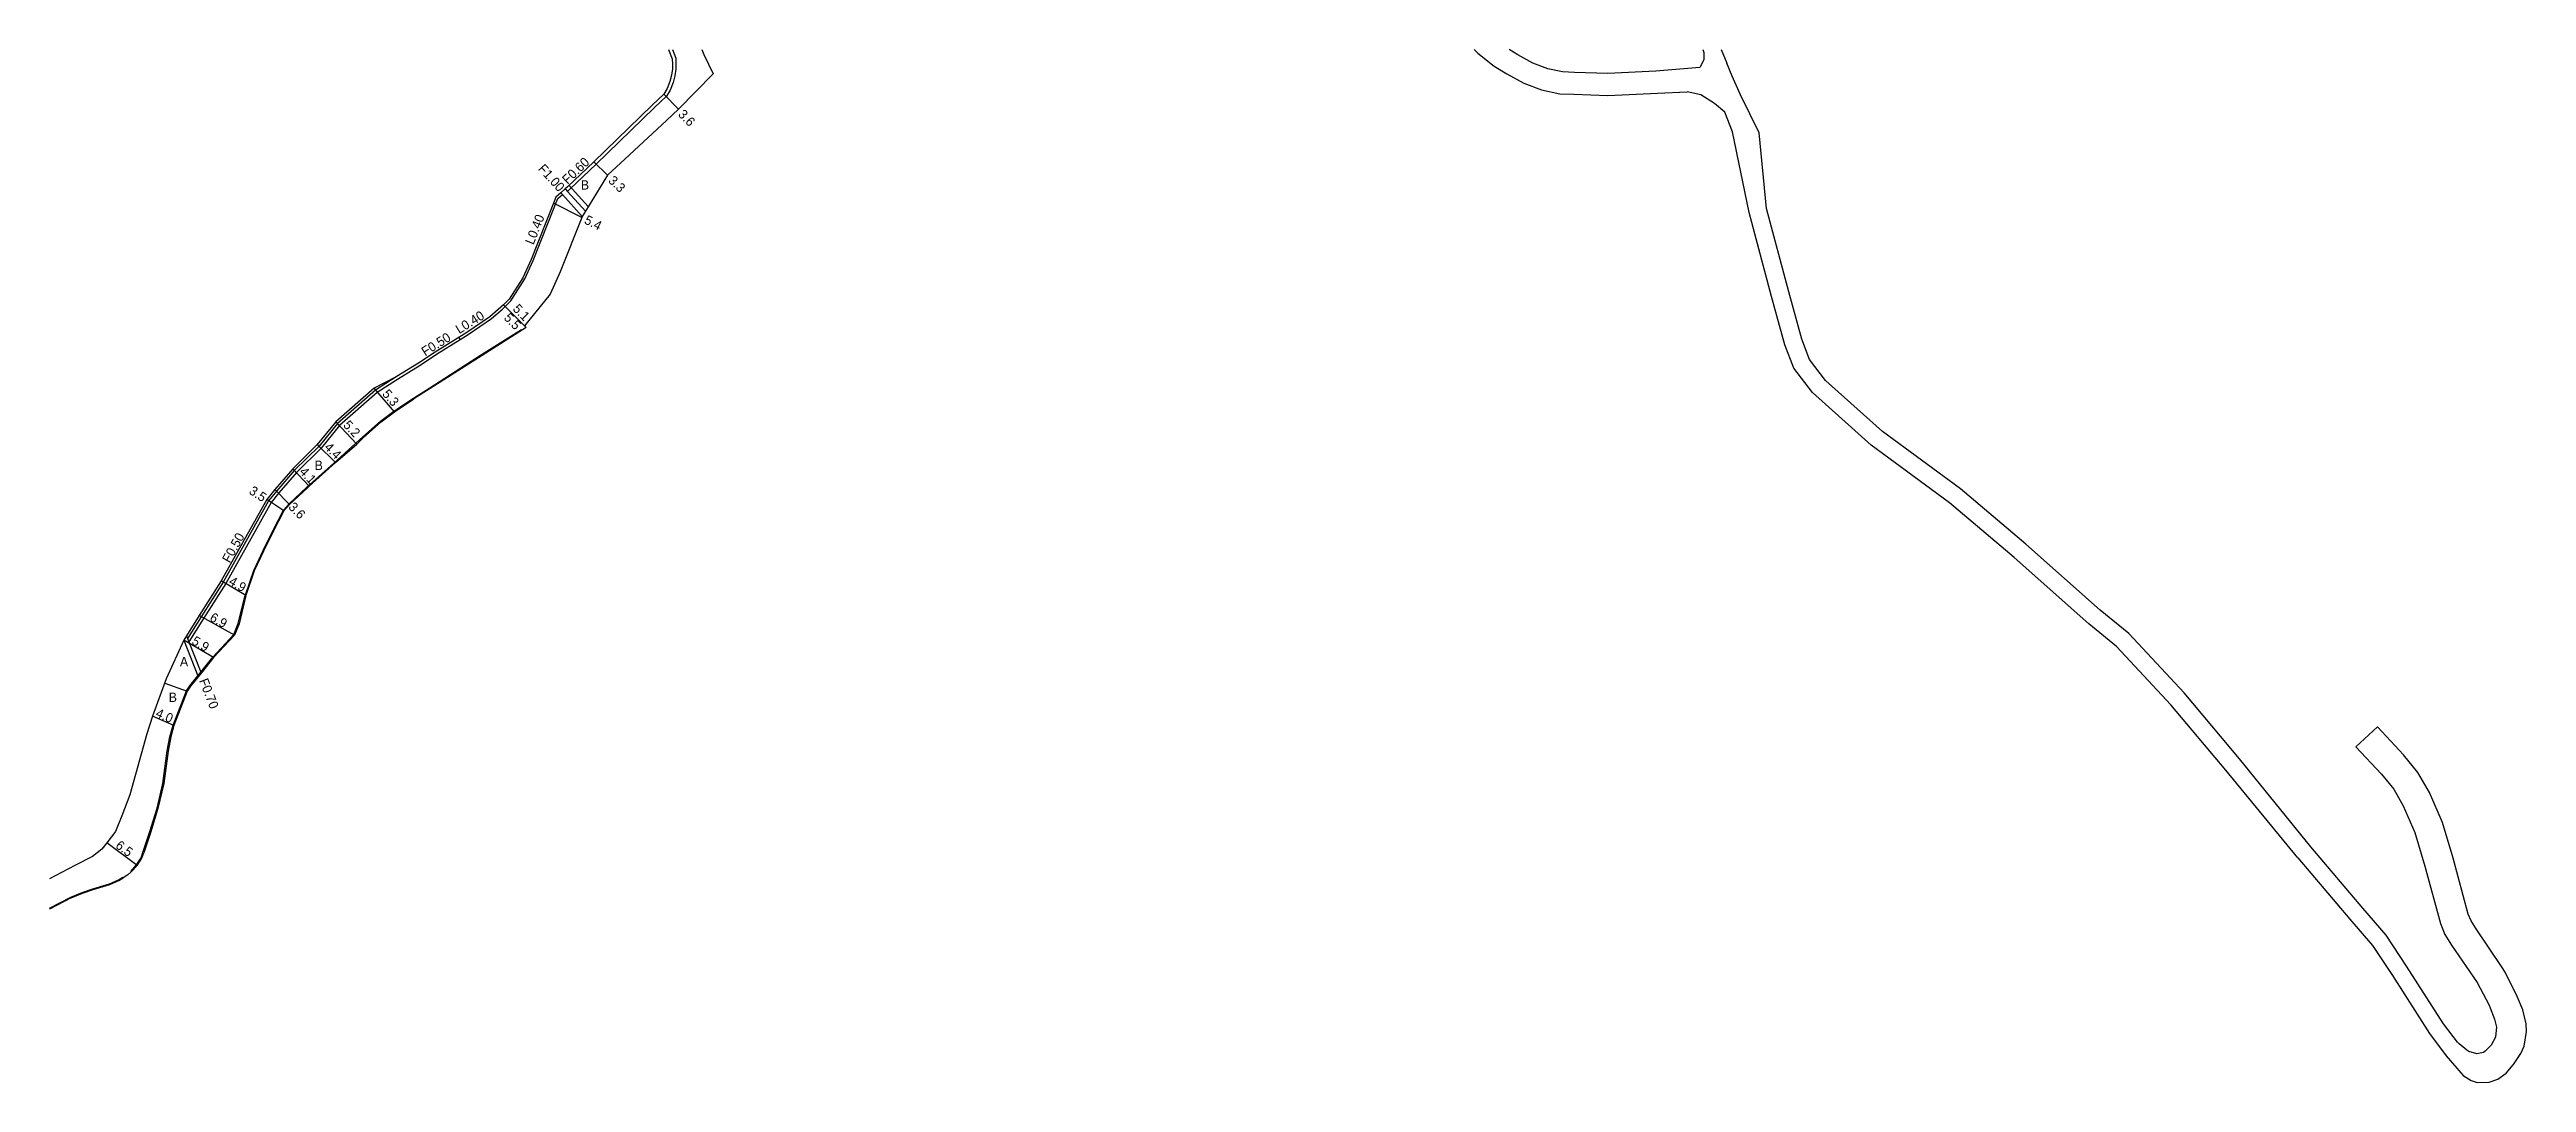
# Model space of a CAD drawing. Header units: metres. Extents: x -16000 to -12000, y -87000 to -84000.
# Drawn here: x -12800 to -12376.7, y -85976.5 to -85800 of the extents above; entities that cross this region are included whole.
import ezdxf

# ---------------------------------------------------------------- set-up
doc = ezdxf.new("R2010")
doc.units = ezdxf.units.M
doc.header["$LTSCALE"] = 2.5
for name, color, linetype in [('側溝・桝', 7, 'Continuous'), ('幅員', 7, 'Continuous'), ('歩道・分離帯・安全施設', 7, 'Continuous'), ('舗装', 7, 'Continuous'), ('道路', 7, 'Continuous')]:
    doc.layers.add(name, color=color, linetype=linetype)
doc.styles.get("Standard").update_dxf_attribs({"font": ''})
doc.styles.get('Standard').set_extended_font_data('@MS PGothic')

msp = doc.modelspace()

# ---------------------------------------------------------------- texts
at = {"layer": '側溝・桝'}
for s, rotation, p in [('F1.00', 312.1591, (-12716.6, -85820.46)), ('F0.60', 43.4539, (-12711.47, -85823.11)), ('L0.40', 68.2702, (-12717.29, -85833.45)), ('L0.40', 31.6367, (-12729.98, -85848.64)), ('F0.50', 32.0131, (-12735.8, -85852.45)), ('F0.50', 60.7942, (-12769.21, -85887.84)), ('F0.70', 291.2344, (-12774.46, -85907.82))]:
    msp.add_text(s, height=1.6, rotation=rotation, dxfattribs=at).set_placement(p)
at = {"layer": '幅員'}
for s, rotation, p in [('3.6', 313.9928, (-12692.68, -85811.19)), ('3.3', 316.1378, (-12704.62, -85822.54)), ('5.4', 333.4159, (-12708.74, -85829.65)), ('5.5', 314.665, (-12722.46, -85845.96)), ('5.1', 314.665, (-12720.94, -85844.44)), ('5.3', 310.5398, (-12743.24, -85858.91)), ('5.2', 313.5242, (-12749.91, -85864.28)), ('4.4', 315.5019, (-12753.17, -85868.1)), ('3.5', 326.2881, (-12766.04, -85875.77)), ('4.1', 312.8179, (-12757.41, -85872.24)), ('3.6', 314.4517, (-12759.29, -85878.29)), ('4.9', 329.5693, (-12769.51, -85891.29)), ('6.9', 331.1727, (-12772.76, -85897.51)), ('5.9', 329.3637, (-12775.84, -85901.49)), ('4.0', 336.4522, (-12781.99, -85913.95)), ('6.5', 323.549, (-12788.86, -85936.29))]:
    msp.add_text(s, height=1.6, rotation=rotation, dxfattribs=at).set_placement(p)
at = {"layer": '舗装'}
for s, p in [('B', (-12709.19, -85823.93)), ('B', (-12754.69, -85871.84)), ('A', (-12777.71, -85905.37)), ('B', (-12779.62, -85911.47))]:
    msp.add_text(s, height=1.6, dxfattribs=at).set_placement(p)

# ---------------------------------------------------------------- linework, layer by layer
at = {"layer": '側溝・桝'}
for points in [[(-12693.55, -85800), (-12692.97, -85801.48), (-12692.94, -85802.48), (-12692.94, -85803.34), (-12693.11, -85804.5), (-12693.39, -85805.64), (-12693.91, -85806.92), (-12694.55, -85807.99), (-12696.58, -85809.92), (-12702.63, -85815.79), (-12706.56, -85819.58), (-12711.08, -85823.86), (-12711.48, -85824.23)], [(-12712.62, -85824.46), (-12712.35, -85824.76), (-12708.95, -85828.52)], [(-12711.88, -85823.79), (-12711.48, -85824.23), (-12708.4, -85827.63)], [(-12729.84, -85849.53), (-12728.45, -85848.66), (-12724.48, -85845.96), (-12722.6, -85844.33), (-12722.14, -85843.88), (-12721.15, -85842.91), (-12718.74, -85839.17), (-12717.34, -85836.03), (-12713.51, -85826.41), (-12713.11, -85825.45), (-12712.35, -85824.76)], [(-12730.05, -85849.19), (-12729.79, -85849.61), (-12733.84, -85852.13), (-12736.65, -85853.99), (-12740.5, -85856.36), (-12743.98, -85858.62), (-12750.42, -85864.25), (-12753.57, -85868.08), (-12757.74, -85872.22), (-12760.79, -85875.73), (-12762.13, -85877.38), (-12769.88, -85891.24), (-12773.67, -85897.19), (-12776.18, -85901.2)], [(-12740.76, -85855.93), (-12744.26, -85858.2), (-12750.78, -85863.91), (-12753.94, -85867.74), (-12758.11, -85871.88), (-12761.17, -85875.4), (-12762.55, -85877.1), (-12770.31, -85890.99), (-12774.09, -85896.92), (-12776.4, -85900.62)], [(-12776.59, -85900.15), (-12776.4, -85900.62), (-12776.18, -85901.2), (-12774.16, -85906.39), (-12774.1, -85906.55)], [(-12777.05, -85900.89), (-12774.67, -85907.02), (-12774.61, -85907.18)]]:
    msp.add_lwpolyline(points, dxfattribs=at)
at = {"layer": '幅員'}
for points in [[(-12695.02, -85807.61), (-12692.52, -85810.2)], [(-12704.61, -85821.45), (-12706.99, -85819.16)], [(-12709.05, -85828.68), (-12713.88, -85826.26)], [(-12718.56, -85847.51), (-12722.43, -85843.6)], [(-12722.43, -85843.6), (-12718.84, -85847.23)], [(-12741.05, -85861.9), (-12744.49, -85857.87)], [(-12747.49, -85867.4), (-12751.07, -85863.63)], [(-12751.1, -85870.55), (-12754.23, -85867.47)], [(-12761.48, -85875.15), (-12758.96, -85877.72)], [(-12758.4, -85871.61), (-12755.61, -85874.61)], [(-12759.97, -85878.82), (-12762.88, -85876.88)], [(-12766.43, -85893.26), (-12770.65, -85890.78)], [(-12768.38, -85900.03), (-12774.43, -85896.7)], [(-12771.97, -85903.9), (-12777.05, -85900.89)], [(-12778.73, -85915.48), (-12782.4, -85913.88)], [(-12785.02, -85939.4), (-12790.21, -85935.56)]]:
    msp.add_lwpolyline(points, dxfattribs=at)
at = {"layer": '歩道・分離帯・安全施設'}
for points in [[(-12737.81, -85859.55), (-12735.03, -85857.79), (-12726.15, -85852.13), (-12719.36, -85847.84)], [(-12760.09, -85878.73), (-12759.06, -85877.61), (-12756.03, -85874.77), (-12751.42, -85870.67), (-12746.44, -85866.18), (-12743.41, -85863.49), (-12741.13, -85861.77), (-12737.81, -85859.55)], [(-12760.09, -85878.73), (-12761.89, -85882.27), (-12763.55, -85885.64), (-12765.16, -85889.04), (-12766.57, -85893.22)], [(-12786.13, -85940.41), (-12785.14, -85939.31), (-12784.36, -85938.09), (-12784.04, -85937.2), (-12782.85, -85933.63), (-12781.61, -85929.63), (-12780.62, -85925.39), (-12779.88, -85919.84), (-12779.42, -85917.41), (-12778.87, -85915.43), (-12776.61, -85909.55), (-12776.03, -85908.71), (-12774.67, -85907.02), (-12774.16, -85906.39), (-12772.09, -85903.8), (-12768.51, -85899.95), (-12767.74, -85898.07), (-12766.57, -85893.22)], [(-12796.38, -85944.8), (-12794.43, -85944), (-12792.61, -85943.38), (-12789.74, -85942.53), (-12788.21, -85941.85), (-12787.47, -85941.41)], [(-12800, -85946.71), (-12796.38, -85944.8)]]:
    msp.add_lwpolyline(points, dxfattribs=at)
at = {"layer": '舗装'}
for points in [[(-12711.24, -85823.19), (-12707.92, -85826.84)], [(-12780.32, -85908.26), (-12776.48, -85909.62)]]:
    msp.add_lwpolyline(points, dxfattribs=at)
at = {"layer": '道路'}
for points in [[(-12694.19, -85800), (-12693.57, -85801.6), (-12693.54, -85802.49), (-12693.54, -85803.3), (-12693.7, -85804.38), (-12693.96, -85805.46), (-12694.45, -85806.65), (-12695.02, -85807.61), (-12696.98, -85809.48), (-12703.06, -85815.37), (-12706.99, -85819.16), (-12711.49, -85823.43), (-12711.88, -85823.79), (-12712.62, -85824.46), (-12713.44, -85825.22), (-12713.88, -85826.26), (-12717.71, -85835.87), (-12719.09, -85838.98), (-12721.46, -85842.66), (-12722.43, -85843.6), (-12722.87, -85844.04), (-12724.72, -85845.64), (-12728.66, -85848.32), (-12734.11, -85851.71), (-12736.93, -85853.57), (-12740.76, -85855.93)], [(-12688.54, -85800), (-12688.15, -85800.87), (-12686.58, -85804.14), (-12692.52, -85810.2), (-12694.56, -85812.15), (-12700.9, -85817.99), (-12704.61, -85821.45), (-12708.4, -85827.63), (-12708.95, -85828.52), (-12709.05, -85828.68), (-12712.73, -85837.96), (-12714.45, -85841.82), (-12718.84, -85847.23), (-12718.67, -85847.4), (-12718.56, -85847.51), (-12726.07, -85852.26), (-12734.95, -85857.92), (-12737.73, -85859.68)], [(-12556.49, -85800), (-12555.91, -85800.64), (-12553.09, -85802.85), (-12550.95, -85804.17), (-12548.04, -85805.75), (-12544.99, -85806.91), (-12541.86, -85807.58), (-12539.48, -85807.65), (-12533.66, -85807.85), (-12525.2, -85807.43), (-12520.12, -85807.2)], [(-12517.92, -85803.08), (-12525.45, -85803.68), (-12533.69, -85804.09), (-12539.36, -85803.9), (-12541.41, -85803.83), (-12543.92, -85803.29), (-12546.47, -85802.32), (-12549.07, -85800.92), (-12550.55, -85800)], [(-12517.41, -85800), (-12517.24, -85800.53), (-12517.28, -85801.77), (-12517.92, -85803.08)], [(-12514.32, -85800), (-12513.35, -85802.32)], [(-12413.5, -85936.25), (-12425.69, -85921.21), (-12435.18, -85909.93), (-12444.64, -85899.76), (-12449.49, -85895.8), (-12462.24, -85884.5), (-12473.37, -85875.07), (-12486.72, -85865.25), (-12496.44, -85856.54), (-12499.17, -85852.97), (-12500.5, -85849.49), (-12502.75, -85841.41), (-12506.53, -85827.13), (-12507.77, -85814.24), (-12511, -85807.75), (-12512.42, -85804.57), (-12513.35, -85802.32)], [(-12415.72, -85938.12), (-12428.03, -85923.15), (-12437.46, -85911.95), (-12446.73, -85901.98), (-12451.46, -85898.12), (-12464.23, -85886.79), (-12475.25, -85877.46), (-12488.64, -85867.61), (-12498.69, -85858.61), (-12501.85, -85854.46), (-12503.39, -85850.45), (-12505.68, -85842.21), (-12509.49, -85827.82), (-12512.33, -85814.05), (-12513.68, -85810.69), (-12515.44, -85809.24), (-12517.74, -85807.71), (-12520.12, -85807.2)], [(-12740.76, -85855.93), (-12744.49, -85857.87), (-12751.07, -85863.63), (-12754.23, -85867.47), (-12758.4, -85871.61), (-12761.48, -85875.15), (-12762.88, -85876.88), (-12770.65, -85890.78), (-12774.43, -85896.7), (-12776.59, -85900.15)], [(-12759.97, -85878.82), (-12758.96, -85877.72), (-12755.93, -85874.88), (-12755.61, -85874.61), (-12751.1, -85870.55), (-12747.49, -85867.4), (-12746.33, -85866.29), (-12743.31, -85863.61), (-12741.05, -85861.9), (-12737.73, -85859.68)], [(-12759.97, -85878.82), (-12761.76, -85882.34), (-12763.42, -85885.71), (-12765.02, -85889.09), (-12766.43, -85893.26)], [(-12766.43, -85893.26), (-12767.6, -85898.12), (-12768.38, -85900.03), (-12771.97, -85903.9), (-12774.1, -85906.55), (-12774.61, -85907.18), (-12775.91, -85908.8), (-12776.48, -85909.62), (-12778.73, -85915.48), (-12779.27, -85917.44), (-12779.73, -85919.86), (-12780.47, -85925.42), (-12781.47, -85929.67), (-12782.7, -85933.67), (-12783.9, -85937.26)], [(-12776.59, -85900.15), (-12777.05, -85900.89), (-12780.04, -85907.52), (-12782.4, -85913.88), (-12783.38, -85916.92), (-12786.27, -85927.35), (-12787.65, -85930.93), (-12788.72, -85933.62), (-12790.21, -85935.56), (-12791.06, -85936.6), (-12792.66, -85937.9), (-12795.68, -85939.44), (-12800, -85941.7)], [(-12415.72, -85938.12), (-12406.85, -85948.6), (-12402.96, -85953.1), (-12399.58, -85958.2), (-12393.24, -85968.13), (-12390.38, -85971.95), (-12387.49, -85975.3), (-12386.12, -85976.16), (-12385.1, -85976.48), (-12383.02, -85976.42), (-12381.57, -85975.93), (-12380.13, -85974.87), (-12378.94, -85973.48), (-12378.87, -85973.39), (-12377.61, -85971.55), (-12377.07, -85970.3), (-12376.66, -85967.77), (-12376.71, -85966.44), (-12377.3, -85964.07), (-12378.22, -85961.79), (-12380.32, -85957.62), (-12380.78, -85956.85), (-12385.26, -85950.25), (-12386.13, -85948.89), (-12386.62, -85947.72), (-12389.2, -85938.15), (-12391, -85932.04), (-12393.24, -85926.96), (-12395.22, -85923.51), (-12397.66, -85920.51), (-12402.13, -85915.74)], [(-12405.79, -85919.16), (-12402.13, -85915.74)], [(-12405.79, -85919.16), (-12401.43, -85923.81), (-12399.35, -85926.36), (-12397.71, -85929.22), (-12395.71, -85933.76), (-12394.02, -85939.51), (-12391.37, -85949.35), (-12390.58, -85951.22), (-12389.44, -85953.01), (-12385.08, -85959.41), (-12383.05, -85963.27), (-12382.86, -85963.73), (-12382.1, -85965.65), (-12381.79, -85967.01), (-12381.95, -85968.71), (-12381.95, -85968.74), (-12382.71, -85970.09), (-12382.83, -85970.25), (-12383.71, -85971.16), (-12383.99, -85971.34), (-12385.16, -85971.59), (-12386.51, -85971.18), (-12386.86, -85970.99), (-12388.15, -85969.89), (-12388.42, -85969.61), (-12390.86, -85966.46), (-12397.14, -85956.61), (-12400.64, -85951.34), (-12404.64, -85946.71), (-12413.5, -85936.25)], [(-12786.02, -85940.51), (-12785.02, -85939.4), (-12784.23, -85938.16), (-12783.9, -85937.26)], [(-12796.32, -85944.93), (-12794.38, -85944.14), (-12792.57, -85943.52), (-12789.69, -85942.67), (-12788.14, -85941.99), (-12787.39, -85941.54)], [(-12786.02, -85940.51), (-12786.63, -85941.02), (-12787.39, -85941.54)], [(-12796.32, -85944.93), (-12800, -85946.88)]]:
    msp.add_lwpolyline(points, dxfattribs=at)

msp.set_redraw_order([(e.dxf.handle, doc.entitydb.next_handle()) for e in msp.query("TEXT MTEXT ATTDEF DIMENSION ARC_DIMENSION")])  # texts and dimensions are drawn at this point

doc.saveas('drawing.dxf')
